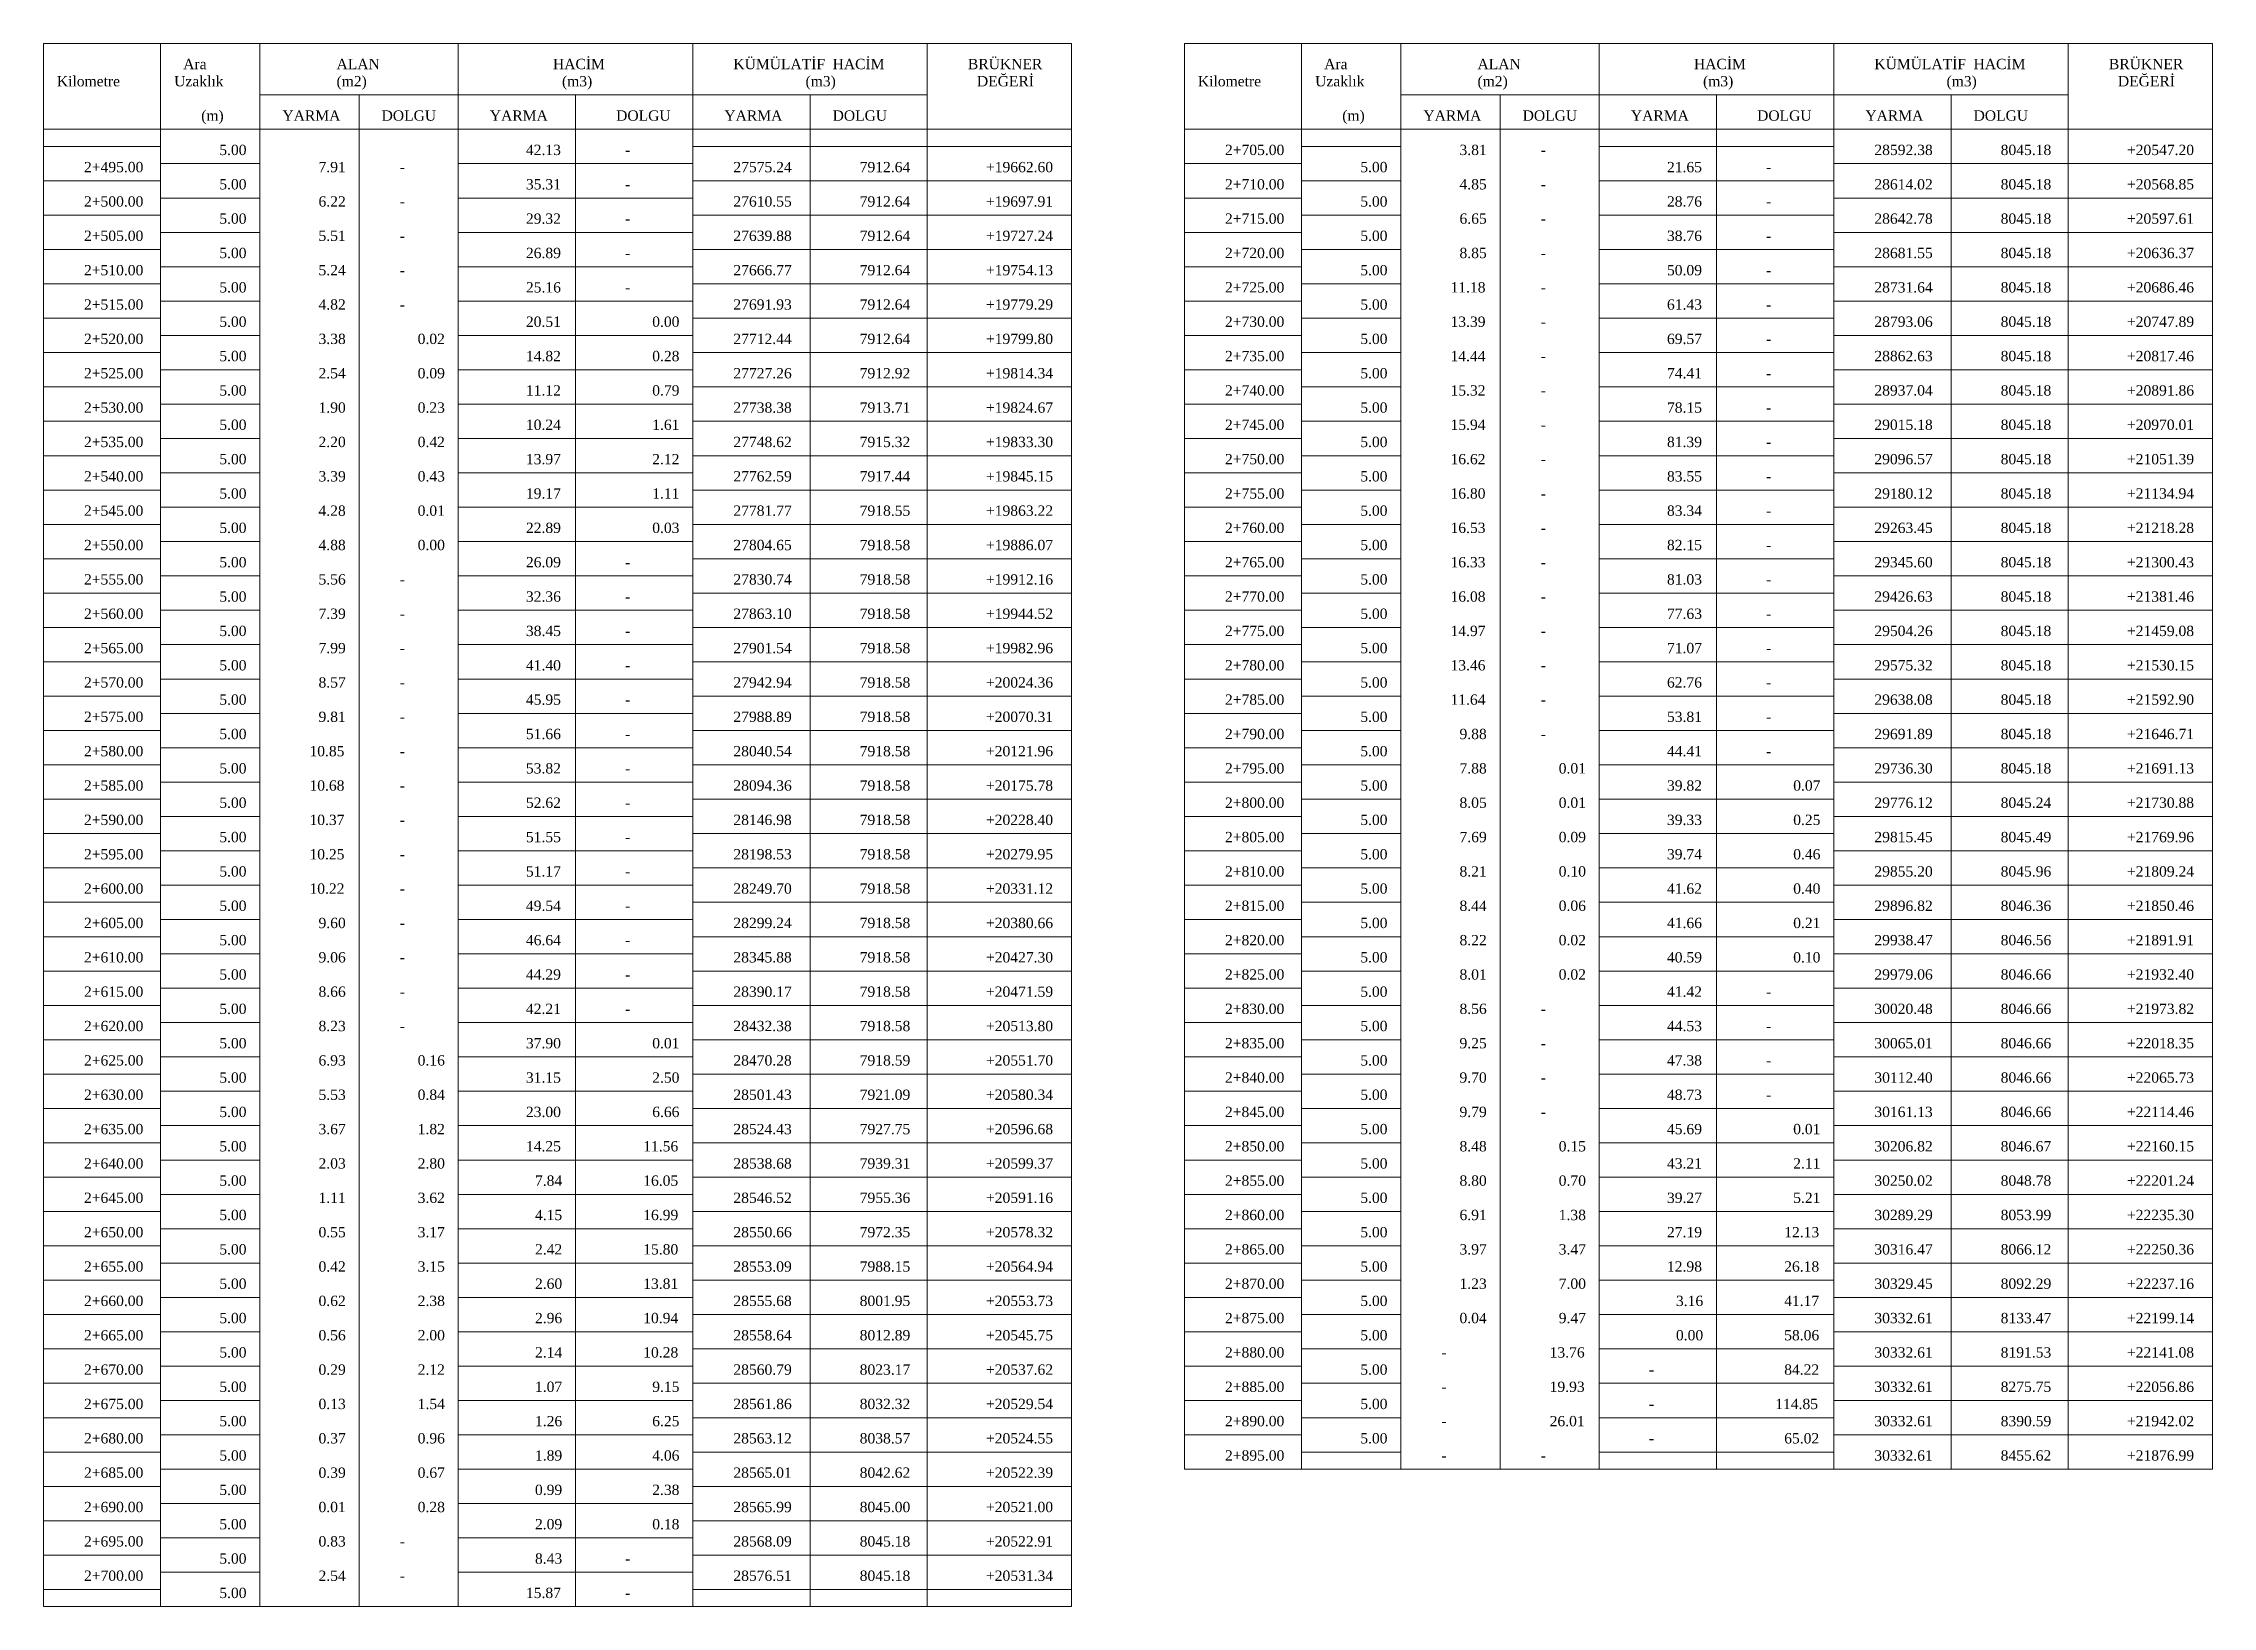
# Model space of a CAD drawing. Header units: metres. Extents: x 478603 to 489313, y 4282657 to 4289463.
# Drawn here: x 488997.1 to 489312.7, y 4289018.9 to 4289246.4 of the extents above; entities that cross this region are included whole.
import ezdxf

# ---------------------------------------------------------------- set-up
doc = ezdxf.new("R2010")
doc.units = ezdxf.units.M
for name, color, linetype, lineweight in [('TB_C', 96, 'Continuous', 0), ('TB_M', 18, 'Continuous', 0), ('TB_R', 1, 'Continuous', 0)]:
    doc.layers.add(name, color=color, linetype=linetype, lineweight=lineweight)
doc.styles.get("Standard").update_dxf_attribs({"font": 'times.ttf'})

msp = doc.modelspace()

# ---------------------------------------------------------------- texts
at = {"layer": 'TB_M'}
for s, p in [('HACİM', (489071.22, 4289242.6)), ('KÜMÜLATİF', (489097.47, 4289242.6)), ('HACİM', (489111.91, 4289242.6)), ('BRÜKNER', (489131.6, 4289242.6)), ('HACİM', (489237.25, 4289242.6)), ('KÜMÜLATİF', (489263.5, 4289242.6)), ('HACİM', (489277.94, 4289242.6)), ('BRÜKNER', (489297.63, 4289242.6)), ('Kilometre', (488999.03, 4289240.1)), ('Uzaklık', (489016.1, 4289240.1)), ('Ara', (489017.41, 4289242.6)), ('ALAN', (489039.72, 4289242.6)), ('(m2)', (489039.72, 4289240.1)), ('(m3)', (489072.53, 4289240.1)), ('(m3)', (489107.97, 4289240.1)), ('DEĞERİ', (489132.91, 4289240.1)), ('Kilometre', (489165.07, 4289240.1)), ('Uzaklık', (489182.13, 4289240.1)), ('Ara', (489183.44, 4289242.6)), ('ALAN', (489205.75, 4289242.6)), ('(m2)', (489205.75, 4289240.1)), ('(m3)', (489238.57, 4289240.1)), ('(m3)', (489274, 4289240.1)), ('DEĞERİ', (489298.94, 4289240.1)), ('(m)', (489020.03, 4289235.1)), ('YARMA', (489031.85, 4289235.1)), ('DOLGU', (489046.28, 4289235.1)), ('YARMA', (489062.03, 4289235.1)), ('DOLGU', (489080.41, 4289235.1)), ('YARMA', (489096.16, 4289235.1)), ('DOLGU', (489111.91, 4289235.1)), ('(m)', (489186.07, 4289235.1)), ('YARMA', (489197.88, 4289235.1)), ('DOLGU', (489212.32, 4289235.1)), ('YARMA', (489228.07, 4289235.1)), ('DOLGU', (489246.44, 4289235.1)), ('YARMA', (489262.19, 4289235.1)), ('DOLGU', (489277.94, 4289235.1)), ('2+495.00', (489002.97, 4289227.6)), ('-', (489081.72, 4289230.1)), ('2+705.00', (489169, 4289230.1)), ('-', (489214.94, 4289230.1)), ('-', (489048.91, 4289227.6)), ('-', (489081.72, 4289225.1)), ('2+710.00', (489169, 4289225.1)), ('-', (489214.94, 4289225.1)), ('-', (489247.75, 4289227.6)), ('2+500.00', (489002.97, 4289222.6)), ('-', (489048.91, 4289222.6)), ('-', (489247.75, 4289222.6)), ('-', (489081.72, 4289220.1)), ('2+715.00', (489169, 4289220.1)), ('-', (489214.94, 4289220.1)), ('2+505.00', (489002.97, 4289217.6)), ('-', (489048.91, 4289217.6)), ('2+720.00', (489169, 4289215.1)), ('-', (489247.75, 4289217.6)), ('2+510.00', (489002.97, 4289212.6)), ('-', (489048.91, 4289212.6)), ('-', (489081.72, 4289215.1)), ('-', (489214.94, 4289215.1)), ('-', (489247.75, 4289212.6)), ('-', (489081.72, 4289210.1)), ('2+725.00', (489169, 4289210.1)), ('-', (489214.94, 4289210.1)), ('2+515.00', (489002.97, 4289207.6)), ('-', (489048.91, 4289207.6)), ('2+730.00', (489169, 4289205.1)), ('-', (489247.75, 4289207.6)), ('2+520.00', (489002.97, 4289202.6)), ('-', (489214.94, 4289205.1)), ('2+735.00', (489169, 4289200.1)), ('-', (489214.94, 4289200.1)), ('-', (489247.75, 4289202.6)), ('2+525.00', (489002.97, 4289197.6)), ('-', (489247.75, 4289197.6)), ('2+530.00', (489002.97, 4289192.6)), ('2+740.00', (489169, 4289195.1)), ('-', (489214.94, 4289195.1)), ('2+745.00', (489169, 4289190.1)), ('-', (489247.75, 4289192.6)), ('2+535.00', (489002.97, 4289187.6)), ('-', (489214.94, 4289190.1)), ('-', (489247.75, 4289187.6)), ('2+750.00', (489169, 4289185.1)), ('-', (489214.94, 4289185.1)), ('2+540.00', (489002.97, 4289182.6)), ('2+755.00', (489169, 4289180.1)), ('-', (489247.75, 4289182.6)), ('2+545.00', (489002.97, 4289177.6)), ('-', (489214.94, 4289180.1)), ('-', (489247.75, 4289177.6)), ('2+760.00', (489169, 4289175.1)), ('-', (489214.94, 4289175.1)), ('2+550.00', (489002.97, 4289172.6)), ('-', (489247.75, 4289172.6)), ('2+555.00', (489002.97, 4289167.6)), ('-', (489081.72, 4289170.1)), ('2+765.00', (489169, 4289170.1)), ('-', (489214.94, 4289170.1)), ('-', (489048.91, 4289167.6)), ('-', (489081.72, 4289165.1)), ('2+770.00', (489169, 4289165.1)), ('-', (489214.94, 4289165.1)), ('-', (489247.75, 4289167.6)), ('2+560.00', (489002.97, 4289162.6)), ('-', (489048.91, 4289162.6)), ('-', (489247.75, 4289162.6)), ('-', (489081.72, 4289160.1)), ('2+775.00', (489169, 4289160.1)), ('-', (489214.94, 4289160.1)), ('2+565.00', (489002.97, 4289157.6)), ('-', (489048.91, 4289157.6)), ('2+780.00', (489169, 4289155.1)), ('-', (489247.75, 4289157.6)), ('2+570.00', (489002.97, 4289152.6)), ('-', (489048.91, 4289152.6)), ('-', (489081.72, 4289155.1)), ('-', (489214.94, 4289155.1)), ('-', (489247.75, 4289152.6)), ('-', (489081.72, 4289150.1)), ('2+785.00', (489169, 4289150.1)), ('-', (489214.94, 4289150.1)), ('2+575.00', (489002.97, 4289147.6)), ('-', (489048.91, 4289147.6)), ('2+790.00', (489169, 4289145.1)), ('-', (489247.75, 4289147.6)), ('2+580.00', (489002.97, 4289142.6)), ('-', (489081.72, 4289145.1)), ('-', (489214.94, 4289145.1)), ('-', (489048.91, 4289142.6)), ('-', (489081.72, 4289140.1)), ('2+795.00', (489169, 4289140.1)), ('-', (489247.75, 4289142.6)), ('2+585.00', (489002.97, 4289137.6)), ('-', (489048.91, 4289137.6)), ('2+590.00', (489002.97, 4289132.6)), ('-', (489081.72, 4289135.1)), ('2+800.00', (489169, 4289135.1)), ('-', (489048.91, 4289132.6)), ('2+805.00', (489169, 4289130.1)), ('2+595.00', (489002.97, 4289127.6)), ('-', (489048.91, 4289127.6)), ('-', (489081.72, 4289130.1)), ('-', (489081.72, 4289125.1)), ('2+810.00', (489169, 4289125.1)), ('2+600.00', (489002.97, 4289122.6)), ('-', (489048.91, 4289122.6)), ('2+815.00', (489169, 4289120.1)), ('2+605.00', (489002.97, 4289117.6)), ('-', (489048.91, 4289117.6)), ('-', (489081.72, 4289120.1)), ('-', (489081.72, 4289115.1)), ('2+820.00', (489169, 4289115.1)), ('2+610.00', (489002.97, 4289112.6)), ('-', (489048.91, 4289112.6)), ('2+615.00', (489002.97, 4289107.6)), ('-', (489081.72, 4289110.1)), ('2+825.00', (489169, 4289110.1)), ('-', (489048.91, 4289107.6)), ('-', (489081.72, 4289105.1)), ('2+830.00', (489169, 4289105.1)), ('-', (489214.94, 4289105.1)), ('-', (489247.75, 4289107.6)), ('2+620.00', (489002.97, 4289102.6)), ('-', (489048.91, 4289102.6)), ('-', (489247.75, 4289102.6)), ('2+835.00', (489169, 4289100.1)), ('-', (489214.94, 4289100.1)), ('2+625.00', (489002.97, 4289097.6)), ('2+840.00', (489169, 4289095.1)), ('-', (489247.75, 4289097.6)), ('2+630.00', (489002.97, 4289092.6)), ('-', (489214.94, 4289095.1)), ('-', (489247.75, 4289092.6)), ('2+845.00', (489169, 4289090.1)), ('-', (489214.94, 4289090.1)), ('2+635.00', (489002.97, 4289087.6)), ('2+850.00', (489169, 4289085.1)), ('2+640.00', (489002.97, 4289082.6)), ('2+855.00', (489169, 4289080.1)), ('2+645.00', (489002.97, 4289077.6)), ('2+650.00', (489002.97, 4289072.6)), ('2+860.00', (489169, 4289075.1)), ('2+865.00', (489169, 4289070.1)), ('2+655.00', (489002.97, 4289067.6)), ('2+870.00', (489169, 4289065.1)), ('2+660.00', (489002.97, 4289062.6)), ('2+875.00', (489169, 4289060.1)), ('2+665.00', (489002.97, 4289057.6)), ('2+880.00', (489169, 4289055.1)), ('-', (489200.5, 4289055.1)), ('2+670.00', (489002.97, 4289052.6)), ('-', (489230.69, 4289052.6)), ('2+675.00', (489002.97, 4289047.6)), ('2+885.00', (489169, 4289050.1)), ('-', (489200.5, 4289050.1)), ('2+890.00', (489169, 4289045.1)), ('-', (489200.5, 4289045.1)), ('-', (489230.69, 4289047.6)), ('2+680.00', (489002.97, 4289042.6)), ('-', (489230.69, 4289042.6)), ('2+895.00', (489169, 4289040.1)), ('-', (489200.5, 4289040.1)), ('-', (489214.94, 4289040.1)), ('2+685.00', (489002.97, 4289037.6)), ('2+690.00', (489002.97, 4289032.6)), ('2+695.00', (489002.97, 4289027.6)), ('-', (489048.91, 4289027.6)), ('2+700.00', (489002.97, 4289022.6)), ('-', (489081.72, 4289025.1)), ('-', (489048.91, 4289022.6)), ('-', (489081.72, 4289020.1))]:
    msp.add_text(s, height=1.5, dxfattribs=at).set_placement(p)
at = {"layer": 'TB_R'}
for s, p in [('5.00', (489022.66, 4289230.1)), ('7.91', (489037.1, 4289227.6)), ('42.13', (489067.28, 4289230.1)), ('27575.24', (489097.47, 4289227.6)), ('7912.64', (489115.85, 4289227.6)), ('+19662.60', (489134.22, 4289227.6)), ('5.00', (489188.69, 4289227.6)), ('3.81', (489203.13, 4289230.1)), ('21.65', (489233.32, 4289227.6)), ('28592.38', (489263.5, 4289230.1)), ('8045.18', (489281.88, 4289230.1)), ('+20547.20', (489300.25, 4289230.1)), ('5.00', (489022.66, 4289225.1)), ('35.31', (489067.28, 4289225.1)), ('4.85', (489203.13, 4289225.1)), ('28614.02', (489263.5, 4289225.1)), ('8045.18', (489281.88, 4289225.1)), ('+20568.85', (489300.25, 4289225.1)), ('6.22', (489037.1, 4289222.6)), ('27610.55', (489097.47, 4289222.6)), ('7912.64', (489115.85, 4289222.6)), ('+19697.91', (489134.22, 4289222.6)), ('5.00', (489188.69, 4289222.6)), ('28.76', (489233.32, 4289222.6)), ('5.00', (489022.66, 4289220.1)), ('29.32', (489067.28, 4289220.1)), ('6.65', (489203.13, 4289220.1)), ('28642.78', (489263.5, 4289220.1)), ('8045.18', (489281.88, 4289220.1)), ('+20597.61', (489300.25, 4289220.1)), ('5.00', (489022.66, 4289215.1)), ('5.51', (489037.1, 4289217.6)), ('26.89', (489067.28, 4289215.1)), ('27639.88', (489097.47, 4289217.6)), ('7912.64', (489115.85, 4289217.6)), ('+19727.24', (489134.22, 4289217.6)), ('5.00', (489188.69, 4289217.6)), ('8.85', (489203.13, 4289215.1)), ('38.76', (489233.32, 4289217.6)), ('28681.55', (489263.5, 4289215.1)), ('8045.18', (489281.88, 4289215.1)), ('+20636.37', (489300.25, 4289215.1)), ('5.24', (489037.1, 4289212.6)), ('27666.77', (489097.47, 4289212.6)), ('7912.64', (489115.85, 4289212.6)), ('+19754.13', (489134.22, 4289212.6)), ('5.00', (489188.69, 4289212.6)), ('50.09', (489233.32, 4289212.6)), ('5.00', (489022.66, 4289210.1)), ('25.16', (489067.28, 4289210.1)), ('11.18', (489201.82, 4289210.1)), ('28731.64', (489263.5, 4289210.1)), ('8045.18', (489281.88, 4289210.1)), ('+20686.46', (489300.25, 4289210.1)), ('5.00', (489022.66, 4289205.1)), ('4.82', (489037.1, 4289207.6)), ('20.51', (489067.28, 4289205.1)), ('0.00', (489085.66, 4289205.1)), ('27691.93', (489097.47, 4289207.6)), ('7912.64', (489115.85, 4289207.6)), ('+19779.29', (489134.22, 4289207.6)), ('5.00', (489188.69, 4289207.6)), ('13.39', (489201.82, 4289205.1)), ('61.43', (489233.32, 4289207.6)), ('28793.06', (489263.5, 4289205.1)), ('8045.18', (489281.88, 4289205.1)), ('+20747.89', (489300.25, 4289205.1)), ('3.38', (489037.1, 4289202.6)), ('0.02', (489051.53, 4289202.6)), ('27712.44', (489097.47, 4289202.6)), ('7912.64', (489115.85, 4289202.6)), ('+19799.80', (489134.22, 4289202.6)), ('5.00', (489188.69, 4289202.6)), ('69.57', (489233.32, 4289202.6)), ('5.00', (489022.66, 4289200.1)), ('14.82', (489067.28, 4289200.1)), ('0.28', (489085.66, 4289200.1)), ('14.44', (489201.82, 4289200.1)), ('28862.63', (489263.5, 4289200.1)), ('8045.18', (489281.88, 4289200.1)), ('+20817.46', (489300.25, 4289200.1)), ('2.54', (489037.1, 4289197.6)), ('0.09', (489051.53, 4289197.6)), ('27727.26', (489097.47, 4289197.6)), ('7912.92', (489115.85, 4289197.6)), ('+19814.34', (489134.22, 4289197.6)), ('5.00', (489188.69, 4289197.6)), ('74.41', (489233.32, 4289197.6)), ('5.00', (489022.66, 4289195.1)), ('1.90', (489037.1, 4289192.6)), ('0.23', (489051.53, 4289192.6)), ('11.12', (489067.28, 4289195.1)), ('0.79', (489085.66, 4289195.1)), ('27738.38', (489097.47, 4289192.6)), ('7913.71', (489115.85, 4289192.6)), ('+19824.67', (489134.22, 4289192.6)), ('5.00', (489188.69, 4289192.6)), ('15.32', (489201.82, 4289195.1)), ('78.15', (489233.32, 4289192.6)), ('28937.04', (489263.5, 4289195.1)), ('8045.18', (489281.88, 4289195.1)), ('+20891.86', (489300.25, 4289195.1)), ('5.00', (489022.66, 4289190.1)), ('10.24', (489067.28, 4289190.1)), ('1.61', (489085.66, 4289190.1)), ('15.94', (489201.82, 4289190.1)), ('29015.18', (489263.5, 4289190.1)), ('8045.18', (489281.88, 4289190.1)), ('+20970.01', (489300.25, 4289190.1)), ('2.20', (489037.1, 4289187.6)), ('0.42', (489051.53, 4289187.6)), ('27748.62', (489097.47, 4289187.6)), ('7915.32', (489115.85, 4289187.6)), ('+19833.30', (489134.22, 4289187.6)), ('5.00', (489188.69, 4289187.6)), ('81.39', (489233.32, 4289187.6)), ('5.00', (489022.66, 4289185.1)), ('13.97', (489067.28, 4289185.1)), ('2.12', (489085.66, 4289185.1)), ('16.62', (489201.82, 4289185.1)), ('29096.57', (489263.5, 4289185.1)), ('8045.18', (489281.88, 4289185.1)), ('+21051.39', (489300.25, 4289185.1)), ('5.00', (489022.66, 4289180.1)), ('3.39', (489037.1, 4289182.6)), ('0.43', (489051.53, 4289182.6)), ('19.17', (489067.28, 4289180.1)), ('1.11', (489085.66, 4289180.1)), ('27762.59', (489097.47, 4289182.6)), ('7917.44', (489115.85, 4289182.6)), ('+19845.15', (489134.22, 4289182.6)), ('5.00', (489188.69, 4289182.6)), ('16.80', (489201.82, 4289180.1)), ('83.55', (489233.32, 4289182.6)), ('29180.12', (489263.5, 4289180.1)), ('8045.18', (489281.88, 4289180.1)), ('+21134.94', (489300.25, 4289180.1)), ('4.28', (489037.1, 4289177.6)), ('0.01', (489051.53, 4289177.6)), ('27781.77', (489097.47, 4289177.6)), ('7918.55', (489115.85, 4289177.6)), ('+19863.22', (489134.22, 4289177.6)), ('5.00', (489188.69, 4289177.6)), ('83.34', (489233.32, 4289177.6)), ('5.00', (489022.66, 4289175.1)), ('22.89', (489067.28, 4289175.1)), ('0.03', (489085.66, 4289175.1)), ('16.53', (489201.82, 4289175.1)), ('29263.45', (489263.5, 4289175.1)), ('8045.18', (489281.88, 4289175.1)), ('+21218.28', (489300.25, 4289175.1)), ('4.88', (489037.1, 4289172.6)), ('0.00', (489051.53, 4289172.6)), ('27804.65', (489097.47, 4289172.6)), ('7918.58', (489115.85, 4289172.6)), ('+19886.07', (489134.22, 4289172.6)), ('5.00', (489188.69, 4289172.6)), ('82.15', (489233.32, 4289172.6)), ('5.00', (489022.66, 4289170.1)), ('5.56', (489037.1, 4289167.6)), ('26.09', (489067.28, 4289170.1)), ('27830.74', (489097.47, 4289167.6)), ('7918.58', (489115.85, 4289167.6)), ('+19912.16', (489134.22, 4289167.6)), ('5.00', (489188.69, 4289167.6)), ('16.33', (489201.82, 4289170.1)), ('81.03', (489233.32, 4289167.6)), ('29345.60', (489263.5, 4289170.1)), ('8045.18', (489281.88, 4289170.1)), ('+21300.43', (489300.25, 4289170.1)), ('5.00', (489022.66, 4289165.1)), ('32.36', (489067.28, 4289165.1)), ('16.08', (489201.82, 4289165.1)), ('29426.63', (489263.5, 4289165.1)), ('8045.18', (489281.88, 4289165.1)), ('+21381.46', (489300.25, 4289165.1)), ('7.39', (489037.1, 4289162.6)), ('27863.10', (489097.47, 4289162.6)), ('7918.58', (489115.85, 4289162.6)), ('+19944.52', (489134.22, 4289162.6)), ('5.00', (489188.69, 4289162.6)), ('77.63', (489233.32, 4289162.6)), ('5.00', (489022.66, 4289160.1)), ('38.45', (489067.28, 4289160.1)), ('14.97', (489201.82, 4289160.1)), ('29504.26', (489263.5, 4289160.1)), ('8045.18', (489281.88, 4289160.1)), ('+21459.08', (489300.25, 4289160.1)), ('5.00', (489022.66, 4289155.1)), ('7.99', (489037.1, 4289157.6)), ('41.40', (489067.28, 4289155.1)), ('27901.54', (489097.47, 4289157.6)), ('7918.58', (489115.85, 4289157.6)), ('+19982.96', (489134.22, 4289157.6)), ('5.00', (489188.69, 4289157.6)), ('13.46', (489201.82, 4289155.1)), ('71.07', (489233.32, 4289157.6)), ('29575.32', (489263.5, 4289155.1)), ('8045.18', (489281.88, 4289155.1)), ('+21530.15', (489300.25, 4289155.1)), ('8.57', (489037.1, 4289152.6)), ('27942.94', (489097.47, 4289152.6)), ('7918.58', (489115.85, 4289152.6)), ('+20024.36', (489134.22, 4289152.6)), ('5.00', (489188.69, 4289152.6)), ('62.76', (489233.32, 4289152.6)), ('5.00', (489022.66, 4289150.1)), ('45.95', (489067.28, 4289150.1)), ('11.64', (489201.82, 4289150.1)), ('29638.08', (489263.5, 4289150.1)), ('8045.18', (489281.88, 4289150.1)), ('+21592.90', (489300.25, 4289150.1)), ('5.00', (489022.66, 4289145.1)), ('9.81', (489037.1, 4289147.6)), ('51.66', (489067.28, 4289145.1)), ('27988.89', (489097.47, 4289147.6)), ('7918.58', (489115.85, 4289147.6)), ('+20070.31', (489134.22, 4289147.6)), ('5.00', (489188.69, 4289147.6)), ('9.88', (489203.13, 4289145.1)), ('53.81', (489233.32, 4289147.6)), ('29691.89', (489263.5, 4289145.1)), ('8045.18', (489281.88, 4289145.1)), ('+21646.71', (489300.25, 4289145.1)), ('10.85', (489035.78, 4289142.6)), ('28040.54', (489097.47, 4289142.6)), ('7918.58', (489115.85, 4289142.6)), ('+20121.96', (489134.22, 4289142.6)), ('5.00', (489188.69, 4289142.6)), ('44.41', (489233.32, 4289142.6)), ('5.00', (489022.66, 4289140.1)), ('53.82', (489067.28, 4289140.1)), ('7.88', (489203.13, 4289140.1)), ('0.01', (489217.57, 4289140.1)), ('29736.30', (489263.5, 4289140.1)), ('8045.18', (489281.88, 4289140.1)), ('+21691.13', (489300.25, 4289140.1)), ('10.68', (489035.78, 4289137.6)), ('28094.36', (489097.47, 4289137.6)), ('7918.58', (489115.85, 4289137.6)), ('+20175.78', (489134.22, 4289137.6)), ('5.00', (489188.69, 4289137.6)), ('39.82', (489233.32, 4289137.6)), ('0.07', (489251.69, 4289137.6)), ('5.00', (489022.66, 4289135.1)), ('10.37', (489035.78, 4289132.6)), ('52.62', (489067.28, 4289135.1)), ('28146.98', (489097.47, 4289132.6)), ('7918.58', (489115.85, 4289132.6)), ('+20228.40', (489134.22, 4289132.6)), ('5.00', (489188.69, 4289132.6)), ('8.05', (489203.13, 4289135.1)), ('0.01', (489217.57, 4289135.1)), ('39.33', (489233.32, 4289132.6)), ('0.25', (489251.69, 4289132.6)), ('29776.12', (489263.5, 4289135.1)), ('8045.24', (489281.88, 4289135.1)), ('+21730.88', (489300.25, 4289135.1)), ('5.00', (489022.66, 4289130.1)), ('51.55', (489067.28, 4289130.1)), ('7.69', (489203.13, 4289130.1)), ('0.09', (489217.57, 4289130.1)), ('29815.45', (489263.5, 4289130.1)), ('8045.49', (489281.88, 4289130.1)), ('+21769.96', (489300.25, 4289130.1)), ('10.25', (489035.78, 4289127.6)), ('28198.53', (489097.47, 4289127.6)), ('7918.58', (489115.85, 4289127.6)), ('+20279.95', (489134.22, 4289127.6)), ('5.00', (489188.69, 4289127.6)), ('39.74', (489233.32, 4289127.6)), ('0.46', (489251.69, 4289127.6)), ('5.00', (489022.66, 4289125.1)), ('51.17', (489067.28, 4289125.1)), ('8.21', (489203.13, 4289125.1)), ('0.10', (489217.57, 4289125.1)), ('29855.20', (489263.5, 4289125.1)), ('8045.96', (489281.88, 4289125.1)), ('+21809.24', (489300.25, 4289125.1)), ('5.00', (489022.66, 4289120.1)), ('10.22', (489035.78, 4289122.6)), ('49.54', (489067.28, 4289120.1)), ('28249.70', (489097.47, 4289122.6)), ('7918.58', (489115.85, 4289122.6)), ('+20331.12', (489134.22, 4289122.6)), ('5.00', (489188.69, 4289122.6)), ('8.44', (489203.13, 4289120.1)), ('0.06', (489217.57, 4289120.1)), ('41.62', (489233.32, 4289122.6)), ('0.40', (489251.69, 4289122.6)), ('29896.82', (489263.5, 4289120.1)), ('8046.36', (489281.88, 4289120.1)), ('+21850.46', (489300.25, 4289120.1)), ('9.60', (489037.1, 4289117.6)), ('28299.24', (489097.47, 4289117.6)), ('7918.58', (489115.85, 4289117.6)), ('+20380.66', (489134.22, 4289117.6)), ('5.00', (489188.69, 4289117.6)), ('41.66', (489233.32, 4289117.6)), ('0.21', (489251.69, 4289117.6)), ('5.00', (489022.66, 4289115.1)), ('46.64', (489067.28, 4289115.1)), ('8.22', (489203.13, 4289115.1)), ('0.02', (489217.57, 4289115.1)), ('29938.47', (489263.5, 4289115.1)), ('8046.56', (489281.88, 4289115.1)), ('+21891.91', (489300.25, 4289115.1)), ('9.06', (489037.1, 4289112.6)), ('28345.88', (489097.47, 4289112.6)), ('7918.58', (489115.85, 4289112.6)), ('+20427.30', (489134.22, 4289112.6)), ('5.00', (489188.69, 4289112.6)), ('40.59', (489233.32, 4289112.6)), ('0.10', (489251.69, 4289112.6)), ('5.00', (489022.66, 4289110.1)), ('8.66', (489037.1, 4289107.6)), ('44.29', (489067.28, 4289110.1)), ('28390.17', (489097.47, 4289107.6)), ('7918.58', (489115.85, 4289107.6)), ('+20471.59', (489134.22, 4289107.6)), ('5.00', (489188.69, 4289107.6)), ('8.01', (489203.13, 4289110.1)), ('0.02', (489217.57, 4289110.1)), ('41.42', (489233.32, 4289107.6)), ('29979.06', (489263.5, 4289110.1)), ('8046.66', (489281.88, 4289110.1)), ('+21932.40', (489300.25, 4289110.1)), ('5.00', (489022.66, 4289105.1)), ('42.21', (489067.28, 4289105.1)), ('8.56', (489203.13, 4289105.1)), ('30020.48', (489263.5, 4289105.1)), ('8046.66', (489281.88, 4289105.1)), ('+21973.82', (489300.25, 4289105.1)), ('8.23', (489037.1, 4289102.6)), ('28432.38', (489097.47, 4289102.6)), ('7918.58', (489115.85, 4289102.6)), ('+20513.80', (489134.22, 4289102.6)), ('5.00', (489188.69, 4289102.6)), ('44.53', (489233.32, 4289102.6)), ('5.00', (489022.66, 4289100.1)), ('37.90', (489067.28, 4289100.1)), ('0.01', (489085.66, 4289100.1)), ('9.25', (489203.13, 4289100.1)), ('30065.01', (489263.5, 4289100.1)), ('8046.66', (489281.88, 4289100.1)), ('+22018.35', (489300.25, 4289100.1)), ('5.00', (489022.66, 4289095.1)), ('6.93', (489037.1, 4289097.6)), ('0.16', (489051.53, 4289097.6)), ('31.15', (489067.28, 4289095.1)), ('2.50', (489085.66, 4289095.1)), ('28470.28', (489097.47, 4289097.6)), ('7918.59', (489115.85, 4289097.6)), ('+20551.70', (489134.22, 4289097.6)), ('5.00', (489188.69, 4289097.6)), ('9.70', (489203.13, 4289095.1)), ('47.38', (489233.32, 4289097.6)), ('30112.40', (489263.5, 4289095.1)), ('8046.66', (489281.88, 4289095.1)), ('+22065.73', (489300.25, 4289095.1)), ('5.53', (489037.1, 4289092.6)), ('0.84', (489051.53, 4289092.6)), ('28501.43', (489097.47, 4289092.6)), ('7921.09', (489115.85, 4289092.6)), ('+20580.34', (489134.22, 4289092.6)), ('5.00', (489188.69, 4289092.6)), ('48.73', (489233.32, 4289092.6)), ('5.00', (489022.66, 4289090.1)), ('23.00', (489067.28, 4289090.1)), ('6.66', (489085.66, 4289090.1)), ('9.79', (489203.13, 4289090.1)), ('30161.13', (489263.5, 4289090.1)), ('8046.66', (489281.88, 4289090.1)), ('+22114.46', (489300.25, 4289090.1)), ('5.00', (489022.66, 4289085.1)), ('3.67', (489037.1, 4289087.6)), ('1.82', (489051.53, 4289087.6)), ('14.25', (489067.28, 4289085.1)), ('11.56', (489084.35, 4289085.1)), ('28524.43', (489097.47, 4289087.6)), ('7927.75', (489115.85, 4289087.6)), ('+20596.68', (489134.22, 4289087.6)), ('5.00', (489188.69, 4289087.6)), ('8.48', (489203.13, 4289085.1)), ('0.15', (489217.57, 4289085.1)), ('45.69', (489233.32, 4289087.6)), ('0.01', (489251.69, 4289087.6)), ('30206.82', (489263.5, 4289085.1)), ('8046.67', (489281.88, 4289085.1)), ('+22160.15', (489300.25, 4289085.1)), ('2.03', (489037.1, 4289082.6)), ('2.80', (489051.53, 4289082.6)), ('28538.68', (489097.47, 4289082.6)), ('7939.31', (489115.85, 4289082.6)), ('+20599.37', (489134.22, 4289082.6)), ('5.00', (489188.69, 4289082.6)), ('43.21', (489233.32, 4289082.6)), ('2.11', (489251.69, 4289082.6)), ('5.00', (489022.66, 4289080.1)), ('7.84', (489068.6, 4289080.1)), ('16.05', (489084.35, 4289080.1)), ('8.80', (489203.13, 4289080.1)), ('0.70', (489217.57, 4289080.1)), ('30250.02', (489263.5, 4289080.1)), ('8048.78', (489281.88, 4289080.1)), ('+22201.24', (489300.25, 4289080.1)), ('1.11', (489037.1, 4289077.6)), ('3.62', (489051.53, 4289077.6)), ('28546.52', (489097.47, 4289077.6)), ('7955.36', (489115.85, 4289077.6)), ('+20591.16', (489134.22, 4289077.6)), ('5.00', (489188.69, 4289077.6)), ('39.27', (489233.32, 4289077.6)), ('5.21', (489251.69, 4289077.6)), ('5.00', (489022.66, 4289075.1)), ('0.55', (489037.1, 4289072.6)), ('3.17', (489051.53, 4289072.6)), ('4.15', (489068.6, 4289075.1)), ('16.99', (489084.35, 4289075.1)), ('28550.66', (489097.47, 4289072.6)), ('7972.35', (489115.85, 4289072.6)), ('+20578.32', (489134.22, 4289072.6)), ('5.00', (489188.69, 4289072.6)), ('6.91', (489203.13, 4289075.1)), ('1.38', (489217.57, 4289075.1)), ('27.19', (489233.32, 4289072.6)), ('12.13', (489250.38, 4289072.6)), ('30289.29', (489263.5, 4289075.1)), ('8053.99', (489281.88, 4289075.1)), ('+22235.30', (489300.25, 4289075.1)), ('5.00', (489022.66, 4289070.1)), ('2.42', (489068.6, 4289070.1)), ('15.80', (489084.35, 4289070.1)), ('3.97', (489203.13, 4289070.1)), ('3.47', (489217.57, 4289070.1)), ('30316.47', (489263.5, 4289070.1)), ('8066.12', (489281.88, 4289070.1)), ('+22250.36', (489300.25, 4289070.1)), ('0.42', (489037.1, 4289067.6)), ('3.15', (489051.53, 4289067.6)), ('28553.09', (489097.47, 4289067.6)), ('7988.15', (489115.85, 4289067.6)), ('+20564.94', (489134.22, 4289067.6)), ('5.00', (489188.69, 4289067.6)), ('12.98', (489233.32, 4289067.6)), ('26.18', (489250.38, 4289067.6)), ('5.00', (489022.66, 4289065.1)), ('2.60', (489068.6, 4289065.1)), ('13.81', (489084.35, 4289065.1)), ('1.23', (489203.13, 4289065.1)), ('7.00', (489217.57, 4289065.1)), ('30329.45', (489263.5, 4289065.1)), ('8092.29', (489281.88, 4289065.1)), ('+22237.16', (489300.25, 4289065.1)), ('5.00', (489022.66, 4289060.1)), ('0.62', (489037.1, 4289062.6)), ('2.38', (489051.53, 4289062.6)), ('2.96', (489068.6, 4289060.1)), ('10.94', (489084.35, 4289060.1)), ('28555.68', (489097.47, 4289062.6)), ('8001.95', (489115.85, 4289062.6)), ('+20553.73', (489134.22, 4289062.6)), ('5.00', (489188.69, 4289062.6)), ('0.04', (489203.13, 4289060.1)), ('9.47', (489217.57, 4289060.1)), ('3.16', (489234.63, 4289062.6)), ('41.17', (489250.38, 4289062.6)), ('30332.61', (489263.5, 4289060.1)), ('8133.47', (489281.88, 4289060.1)), ('+22199.14', (489300.25, 4289060.1)), ('0.56', (489037.1, 4289057.6)), ('2.00', (489051.53, 4289057.6)), ('28558.64', (489097.47, 4289057.6)), ('8012.89', (489115.85, 4289057.6)), ('+20545.75', (489134.22, 4289057.6)), ('5.00', (489188.69, 4289057.6)), ('0.00', (489234.63, 4289057.6)), ('58.06', (489250.38, 4289057.6)), ('5.00', (489022.66, 4289055.1)), ('2.14', (489068.6, 4289055.1)), ('10.28', (489084.35, 4289055.1)), ('13.76', (489216.25, 4289055.1)), ('30332.61', (489263.5, 4289055.1)), ('8191.53', (489281.88, 4289055.1)), ('+22141.08', (489300.25, 4289055.1)), ('0.29', (489037.1, 4289052.6)), ('2.12', (489051.53, 4289052.6)), ('28560.79', (489097.47, 4289052.6)), ('8023.17', (489115.85, 4289052.6)), ('+20537.62', (489134.22, 4289052.6)), ('5.00', (489188.69, 4289052.6)), ('84.22', (489250.38, 4289052.6)), ('5.00', (489022.66, 4289050.1)), ('0.13', (489037.1, 4289047.6)), ('1.54', (489051.53, 4289047.6)), ('1.07', (489068.6, 4289050.1)), ('9.15', (489085.66, 4289050.1)), ('28561.86', (489097.47, 4289047.6)), ('8032.32', (489115.85, 4289047.6)), ('+20529.54', (489134.22, 4289047.6)), ('5.00', (489188.69, 4289047.6)), ('19.93', (489216.25, 4289050.1)), ('114.85', (489249.07, 4289047.6)), ('30332.61', (489263.5, 4289050.1)), ('8275.75', (489281.88, 4289050.1)), ('+22056.86', (489300.25, 4289050.1)), ('5.00', (489022.66, 4289045.1)), ('1.26', (489068.6, 4289045.1)), ('6.25', (489085.66, 4289045.1)), ('26.01', (489216.25, 4289045.1)), ('30332.61', (489263.5, 4289045.1)), ('8390.59', (489281.88, 4289045.1)), ('+21942.02', (489300.25, 4289045.1)), ('0.37', (489037.1, 4289042.6)), ('0.96', (489051.53, 4289042.6)), ('28563.12', (489097.47, 4289042.6)), ('8038.57', (489115.85, 4289042.6)), ('+20524.55', (489134.22, 4289042.6)), ('5.00', (489188.69, 4289042.6)), ('65.02', (489250.38, 4289042.6)), ('5.00', (489022.66, 4289040.1)), ('1.89', (489068.6, 4289040.1)), ('4.06', (489085.66, 4289040.1)), ('30332.61', (489263.5, 4289040.1)), ('8455.62', (489281.88, 4289040.1)), ('+21876.99', (489300.25, 4289040.1)), ('5.00', (489022.66, 4289035.1)), ('0.39', (489037.1, 4289037.6)), ('0.67', (489051.53, 4289037.6)), ('0.99', (489068.6, 4289035.1)), ('2.38', (489085.66, 4289035.1)), ('28565.01', (489097.47, 4289037.6)), ('8042.62', (489115.85, 4289037.6)), ('+20522.39', (489134.22, 4289037.6)), ('0.01', (489037.1, 4289032.6)), ('0.28', (489051.53, 4289032.6)), ('28565.99', (489097.47, 4289032.6)), ('8045.00', (489115.85, 4289032.6)), ('+20521.00', (489134.22, 4289032.6)), ('5.00', (489022.66, 4289030.1)), ('2.09', (489068.6, 4289030.1)), ('0.18', (489085.66, 4289030.1)), ('0.83', (489037.1, 4289027.6)), ('28568.09', (489097.47, 4289027.6)), ('8045.18', (489115.85, 4289027.6)), ('+20522.91', (489134.22, 4289027.6)), ('5.00', (489022.66, 4289025.1)), ('2.54', (489037.1, 4289022.6)), ('8.43', (489068.6, 4289025.1)), ('28576.51', (489097.47, 4289022.6)), ('8045.18', (489115.85, 4289022.6)), ('+20531.34', (489134.22, 4289022.6)), ('5.00', (489022.66, 4289020.1)), ('15.87', (489067.28, 4289020.1))]:
    msp.add_text(s, height=1.5, dxfattribs=at).set_placement(p)

# ---------------------------------------------------------------- linework, layer by layer
at = {"layer": 'TB_C'}
for p, q in [((488997.07, 4289246.35), (489146.69, 4289246.35)), ((488997.07, 4289246.35), (488997.07, 4289018.85)), ((489014.13, 4289246.35), (489014.13, 4289018.85)), ((489028.57, 4289246.35), (489028.57, 4289018.85)), ((489057.44, 4289246.35), (489057.44, 4289018.85)), ((489091.57, 4289246.35), (489091.57, 4289018.85)), ((489125.69, 4289246.35), (489125.69, 4289018.85)), ((489146.69, 4289246.35), (489146.69, 4289018.85)), ((489163.1, 4289246.35), (489312.72, 4289246.35)), ((489163.1, 4289246.35), (489163.1, 4289038.85)), ((489180.16, 4289246.35), (489180.16, 4289038.85)), ((489194.6, 4289246.35), (489194.6, 4289038.85)), ((489223.47, 4289246.35), (489223.47, 4289038.85)), ((489257.6, 4289246.35), (489257.6, 4289038.85)), ((489291.72, 4289246.35), (489291.72, 4289038.85)), ((489312.72, 4289246.35), (489312.72, 4289038.85)), ((489028.57, 4289238.85), (489125.69, 4289238.85)), ((489043, 4289238.85), (489043, 4289018.85)), ((489074.5, 4289238.85), (489074.5, 4289018.85)), ((489108.63, 4289238.85), (489108.63, 4289018.85)), ((489194.6, 4289238.85), (489291.72, 4289238.85)), ((489209.03, 4289238.85), (489209.03, 4289038.85)), ((489240.53, 4289238.85), (489240.53, 4289038.85)), ((489274.66, 4289238.85), (489274.66, 4289038.85)), ((488997.07, 4289233.85), (489146.69, 4289233.85)), ((489163.1, 4289233.85), (489312.72, 4289233.85)), ((488997.07, 4289231.35), (489014.13, 4289231.35)), ((489014.13, 4289228.85), (489028.57, 4289228.85)), ((489057.44, 4289228.85), (489091.57, 4289228.85)), ((489091.57, 4289231.35), (489146.69, 4289231.35)), ((489163.1, 4289228.85), (489180.16, 4289228.85)), ((489180.16, 4289231.35), (489194.6, 4289231.35)), ((489223.47, 4289231.35), (489257.6, 4289231.35)), ((489257.6, 4289228.85), (489312.72, 4289228.85)), ((488997.07, 4289226.35), (489014.13, 4289226.35)), ((489091.57, 4289226.35), (489146.69, 4289226.35)), ((489180.16, 4289226.35), (489194.6, 4289226.35)), ((489223.47, 4289226.35), (489257.6, 4289226.35)), ((489014.13, 4289223.85), (489028.57, 4289223.85)), ((489057.44, 4289223.85), (489091.57, 4289223.85)), ((489163.1, 4289223.85), (489180.16, 4289223.85)), ((489257.6, 4289223.85), (489312.72, 4289223.85)), ((488997.07, 4289221.35), (489014.13, 4289221.35)), ((489091.57, 4289221.35), (489146.69, 4289221.35)), ((489180.16, 4289221.35), (489194.6, 4289221.35)), ((489223.47, 4289221.35), (489257.6, 4289221.35)), ((488997.07, 4289216.35), (489014.13, 4289216.35)), ((489014.13, 4289218.85), (489028.57, 4289218.85)), ((489057.44, 4289218.85), (489091.57, 4289218.85)), ((489091.57, 4289216.35), (489146.69, 4289216.35)), ((489163.1, 4289218.85), (489180.16, 4289218.85)), ((489180.16, 4289216.35), (489194.6, 4289216.35)), ((489223.47, 4289216.35), (489257.6, 4289216.35)), ((489257.6, 4289218.85), (489312.72, 4289218.85)), ((489014.13, 4289213.85), (489028.57, 4289213.85)), ((489057.44, 4289213.85), (489091.57, 4289213.85)), ((489163.1, 4289213.85), (489180.16, 4289213.85)), ((489257.6, 4289213.85), (489312.72, 4289213.85)), ((488997.07, 4289211.35), (489014.13, 4289211.35)), ((489091.57, 4289211.35), (489146.69, 4289211.35)), ((489180.16, 4289211.35), (489194.6, 4289211.35)), ((489223.47, 4289211.35), (489257.6, 4289211.35)), ((489014.13, 4289208.85), (489028.57, 4289208.85)), ((489057.44, 4289208.85), (489091.57, 4289208.85)), ((489163.1, 4289208.85), (489180.16, 4289208.85)), ((489257.6, 4289208.85), (489312.72, 4289208.85)), ((488997.07, 4289206.35), (489014.13, 4289206.35)), ((489014.13, 4289203.85), (489028.57, 4289203.85)), ((489057.44, 4289203.85), (489091.57, 4289203.85)), ((489091.57, 4289206.35), (489146.69, 4289206.35)), ((489163.1, 4289203.85), (489180.16, 4289203.85)), ((489180.16, 4289206.35), (489194.6, 4289206.35)), ((489223.47, 4289206.35), (489257.6, 4289206.35)), ((489257.6, 4289203.85), (489312.72, 4289203.85)), ((488997.07, 4289201.35), (489014.13, 4289201.35)), ((489091.57, 4289201.35), (489146.69, 4289201.35)), ((489180.16, 4289201.35), (489194.6, 4289201.35)), ((489223.47, 4289201.35), (489257.6, 4289201.35)), ((489014.13, 4289198.85), (489028.57, 4289198.85)), ((489057.44, 4289198.85), (489091.57, 4289198.85)), ((489163.1, 4289198.85), (489180.16, 4289198.85)), ((489257.6, 4289198.85), (489312.72, 4289198.85)), ((488997.07, 4289196.35), (489014.13, 4289196.35)), ((489091.57, 4289196.35), (489146.69, 4289196.35)), ((489180.16, 4289196.35), (489194.6, 4289196.35)), ((489223.47, 4289196.35), (489257.6, 4289196.35)), ((488997.07, 4289191.35), (489014.13, 4289191.35)), ((489014.13, 4289193.85), (489028.57, 4289193.85)), ((489057.44, 4289193.85), (489091.57, 4289193.85)), ((489091.57, 4289191.35), (489146.69, 4289191.35)), ((489163.1, 4289193.85), (489180.16, 4289193.85)), ((489180.16, 4289191.35), (489194.6, 4289191.35)), ((489223.47, 4289191.35), (489257.6, 4289191.35)), ((489257.6, 4289193.85), (489312.72, 4289193.85)), ((489014.13, 4289188.85), (489028.57, 4289188.85)), ((489057.44, 4289188.85), (489091.57, 4289188.85)), ((489163.1, 4289188.85), (489180.16, 4289188.85)), ((489257.6, 4289188.85), (489312.72, 4289188.85)), ((488997.07, 4289186.35), (489014.13, 4289186.35)), ((489091.57, 4289186.35), (489146.69, 4289186.35)), ((489180.16, 4289186.35), (489194.6, 4289186.35)), ((489223.47, 4289186.35), (489257.6, 4289186.35)), ((488997.07, 4289181.35), (489014.13, 4289181.35)), ((489014.13, 4289183.85), (489028.57, 4289183.85)), ((489057.44, 4289183.85), (489091.57, 4289183.85)), ((489091.57, 4289181.35), (489146.69, 4289181.35)), ((489163.1, 4289183.85), (489180.16, 4289183.85)), ((489180.16, 4289181.35), (489194.6, 4289181.35)), ((489223.47, 4289181.35), (489257.6, 4289181.35)), ((489257.6, 4289183.85), (489312.72, 4289183.85)), ((489014.13, 4289178.85), (489028.57, 4289178.85)), ((489057.44, 4289178.85), (489091.57, 4289178.85)), ((489163.1, 4289178.85), (489180.16, 4289178.85)), ((489257.6, 4289178.85), (489312.72, 4289178.85)), ((488997.07, 4289176.35), (489014.13, 4289176.35)), ((489091.57, 4289176.35), (489146.69, 4289176.35)), ((489180.16, 4289176.35), (489194.6, 4289176.35)), ((489223.47, 4289176.35), (489257.6, 4289176.35)), ((489014.13, 4289173.85), (489028.57, 4289173.85)), ((489057.44, 4289173.85), (489091.57, 4289173.85)), ((489163.1, 4289173.85), (489180.16, 4289173.85)), ((489257.6, 4289173.85), (489312.72, 4289173.85)), ((488997.07, 4289171.35), (489014.13, 4289171.35)), ((489014.13, 4289168.85), (489028.57, 4289168.85)), ((489057.44, 4289168.85), (489091.57, 4289168.85)), ((489091.57, 4289171.35), (489146.69, 4289171.35)), ((489163.1, 4289168.85), (489180.16, 4289168.85)), ((489180.16, 4289171.35), (489194.6, 4289171.35)), ((489223.47, 4289171.35), (489257.6, 4289171.35)), ((489257.6, 4289168.85), (489312.72, 4289168.85)), ((488997.07, 4289166.35), (489014.13, 4289166.35)), ((489091.57, 4289166.35), (489146.69, 4289166.35)), ((489180.16, 4289166.35), (489194.6, 4289166.35)), ((489223.47, 4289166.35), (489257.6, 4289166.35)), ((489014.13, 4289163.85), (489028.57, 4289163.85)), ((489057.44, 4289163.85), (489091.57, 4289163.85)), ((489163.1, 4289163.85), (489180.16, 4289163.85)), ((489257.6, 4289163.85), (489312.72, 4289163.85)), ((488997.07, 4289161.35), (489014.13, 4289161.35)), ((489091.57, 4289161.35), (489146.69, 4289161.35)), ((489180.16, 4289161.35), (489194.6, 4289161.35)), ((489223.47, 4289161.35), (489257.6, 4289161.35)), ((488997.07, 4289156.35), (489014.13, 4289156.35)), ((489014.13, 4289158.85), (489028.57, 4289158.85)), ((489057.44, 4289158.85), (489091.57, 4289158.85)), ((489091.57, 4289156.35), (489146.69, 4289156.35)), ((489163.1, 4289158.85), (489180.16, 4289158.85)), ((489180.16, 4289156.35), (489194.6, 4289156.35)), ((489223.47, 4289156.35), (489257.6, 4289156.35)), ((489257.6, 4289158.85), (489312.72, 4289158.85)), ((489014.13, 4289153.85), (489028.57, 4289153.85)), ((489057.44, 4289153.85), (489091.57, 4289153.85)), ((489163.1, 4289153.85), (489180.16, 4289153.85)), ((489257.6, 4289153.85), (489312.72, 4289153.85)), ((488997.07, 4289151.35), (489014.13, 4289151.35)), ((489091.57, 4289151.35), (489146.69, 4289151.35)), ((489180.16, 4289151.35), (489194.6, 4289151.35)), ((489223.47, 4289151.35), (489257.6, 4289151.35)), ((489014.13, 4289148.85), (489028.57, 4289148.85)), ((489057.44, 4289148.85), (489091.57, 4289148.85)), ((489163.1, 4289148.85), (489180.16, 4289148.85)), ((489257.6, 4289148.85), (489312.72, 4289148.85)), ((488997.07, 4289146.35), (489014.13, 4289146.35)), ((489014.13, 4289143.85), (489028.57, 4289143.85)), ((489057.44, 4289143.85), (489091.57, 4289143.85)), ((489091.57, 4289146.35), (489146.69, 4289146.35)), ((489163.1, 4289143.85), (489180.16, 4289143.85)), ((489180.16, 4289146.35), (489194.6, 4289146.35)), ((489223.47, 4289146.35), (489257.6, 4289146.35)), ((489257.6, 4289143.85), (489312.72, 4289143.85)), ((488997.07, 4289141.35), (489014.13, 4289141.35)), ((489091.57, 4289141.35), (489146.69, 4289141.35)), ((489180.16, 4289141.35), (489194.6, 4289141.35)), ((489223.47, 4289141.35), (489257.6, 4289141.35)), ((489014.13, 4289138.85), (489028.57, 4289138.85)), ((489057.44, 4289138.85), (489091.57, 4289138.85)), ((489163.1, 4289138.85), (489180.16, 4289138.85)), ((489257.6, 4289138.85), (489312.72, 4289138.85)), ((488997.07, 4289136.35), (489014.13, 4289136.35)), ((489091.57, 4289136.35), (489146.69, 4289136.35)), ((489180.16, 4289136.35), (489194.6, 4289136.35)), ((489223.47, 4289136.35), (489257.6, 4289136.35)), ((488997.07, 4289131.35), (489014.13, 4289131.35)), ((489014.13, 4289133.85), (489028.57, 4289133.85)), ((489057.44, 4289133.85), (489091.57, 4289133.85)), ((489091.57, 4289131.35), (489146.69, 4289131.35)), ((489163.1, 4289133.85), (489180.16, 4289133.85)), ((489180.16, 4289131.35), (489194.6, 4289131.35)), ((489223.47, 4289131.35), (489257.6, 4289131.35)), ((489257.6, 4289133.85), (489312.72, 4289133.85)), ((489014.13, 4289128.85), (489028.57, 4289128.85)), ((489057.44, 4289128.85), (489091.57, 4289128.85)), ((489163.1, 4289128.85), (489180.16, 4289128.85)), ((489257.6, 4289128.85), (489312.72, 4289128.85)), ((488997.07, 4289126.35), (489014.13, 4289126.35)), ((489091.57, 4289126.35), (489146.69, 4289126.35)), ((489180.16, 4289126.35), (489194.6, 4289126.35)), ((489223.47, 4289126.35), (489257.6, 4289126.35)), ((488997.07, 4289121.35), (489014.13, 4289121.35)), ((489014.13, 4289123.85), (489028.57, 4289123.85)), ((489057.44, 4289123.85), (489091.57, 4289123.85)), ((489091.57, 4289121.35), (489146.69, 4289121.35)), ((489163.1, 4289123.85), (489180.16, 4289123.85)), ((489180.16, 4289121.35), (489194.6, 4289121.35)), ((489223.47, 4289121.35), (489257.6, 4289121.35)), ((489257.6, 4289123.85), (489312.72, 4289123.85)), ((489014.13, 4289118.85), (489028.57, 4289118.85)), ((489057.44, 4289118.85), (489091.57, 4289118.85)), ((489163.1, 4289118.85), (489180.16, 4289118.85)), ((489257.6, 4289118.85), (489312.72, 4289118.85)), ((488997.07, 4289116.35), (489014.13, 4289116.35)), ((489091.57, 4289116.35), (489146.69, 4289116.35)), ((489180.16, 4289116.35), (489194.6, 4289116.35)), ((489223.47, 4289116.35), (489257.6, 4289116.35)), ((489014.13, 4289113.85), (489028.57, 4289113.85)), ((489057.44, 4289113.85), (489091.57, 4289113.85)), ((489163.1, 4289113.85), (489180.16, 4289113.85)), ((489257.6, 4289113.85), (489312.72, 4289113.85)), ((488997.07, 4289111.35), (489014.13, 4289111.35)), ((489014.13, 4289108.85), (489028.57, 4289108.85)), ((489057.44, 4289108.85), (489091.57, 4289108.85)), ((489091.57, 4289111.35), (489146.69, 4289111.35)), ((489163.1, 4289108.85), (489180.16, 4289108.85)), ((489180.16, 4289111.35), (489194.6, 4289111.35)), ((489223.47, 4289111.35), (489257.6, 4289111.35)), ((489257.6, 4289108.85), (489312.72, 4289108.85)), ((488997.07, 4289106.35), (489014.13, 4289106.35)), ((489091.57, 4289106.35), (489146.69, 4289106.35)), ((489180.16, 4289106.35), (489194.6, 4289106.35)), ((489223.47, 4289106.35), (489257.6, 4289106.35)), ((489014.13, 4289103.85), (489028.57, 4289103.85)), ((489057.44, 4289103.85), (489091.57, 4289103.85)), ((489163.1, 4289103.85), (489180.16, 4289103.85)), ((489257.6, 4289103.85), (489312.72, 4289103.85)), ((488997.07, 4289101.35), (489014.13, 4289101.35)), ((489091.57, 4289101.35), (489146.69, 4289101.35)), ((489180.16, 4289101.35), (489194.6, 4289101.35)), ((489223.47, 4289101.35), (489257.6, 4289101.35)), ((488997.07, 4289096.35), (489014.13, 4289096.35)), ((489014.13, 4289098.85), (489028.57, 4289098.85)), ((489057.44, 4289098.85), (489091.57, 4289098.85)), ((489091.57, 4289096.35), (489146.69, 4289096.35)), ((489163.1, 4289098.85), (489180.16, 4289098.85)), ((489180.16, 4289096.35), (489194.6, 4289096.35)), ((489223.47, 4289096.35), (489257.6, 4289096.35)), ((489257.6, 4289098.85), (489312.72, 4289098.85)), ((489014.13, 4289093.85), (489028.57, 4289093.85)), ((489057.44, 4289093.85), (489091.57, 4289093.85)), ((489163.1, 4289093.85), (489180.16, 4289093.85)), ((489257.6, 4289093.85), (489312.72, 4289093.85)), ((488997.07, 4289091.35), (489014.13, 4289091.35)), ((489091.57, 4289091.35), (489146.69, 4289091.35)), ((489180.16, 4289091.35), (489194.6, 4289091.35)), ((489223.47, 4289091.35), (489257.6, 4289091.35)), ((489014.13, 4289088.85), (489028.57, 4289088.85)), ((489057.44, 4289088.85), (489091.57, 4289088.85)), ((489163.1, 4289088.85), (489180.16, 4289088.85)), ((489257.6, 4289088.85), (489312.72, 4289088.85)), ((488997.07, 4289086.35), (489014.13, 4289086.35)), ((489014.13, 4289083.85), (489028.57, 4289083.85)), ((489057.44, 4289083.85), (489091.57, 4289083.85)), ((489091.57, 4289086.35), (489146.69, 4289086.35)), ((489163.1, 4289083.85), (489180.16, 4289083.85)), ((489180.16, 4289086.35), (489194.6, 4289086.35)), ((489223.47, 4289086.35), (489257.6, 4289086.35)), ((489257.6, 4289083.85), (489312.72, 4289083.85)), ((488997.07, 4289081.35), (489014.13, 4289081.35)), ((489091.57, 4289081.35), (489146.69, 4289081.35)), ((489180.16, 4289081.35), (489194.6, 4289081.35)), ((489223.47, 4289081.35), (489257.6, 4289081.35)), ((489014.13, 4289078.85), (489028.57, 4289078.85)), ((489057.44, 4289078.85), (489091.57, 4289078.85)), ((489163.1, 4289078.85), (489180.16, 4289078.85)), ((489257.6, 4289078.85), (489312.72, 4289078.85)), ((488997.07, 4289076.35), (489014.13, 4289076.35)), ((489091.57, 4289076.35), (489146.69, 4289076.35)), ((489180.16, 4289076.35), (489194.6, 4289076.35)), ((489223.47, 4289076.35), (489257.6, 4289076.35)), ((488997.07, 4289071.35), (489014.13, 4289071.35)), ((489014.13, 4289073.85), (489028.57, 4289073.85)), ((489057.44, 4289073.85), (489091.57, 4289073.85)), ((489091.57, 4289071.35), (489146.69, 4289071.35)), ((489163.1, 4289073.85), (489180.16, 4289073.85)), ((489180.16, 4289071.35), (489194.6, 4289071.35)), ((489223.47, 4289071.35), (489257.6, 4289071.35)), ((489257.6, 4289073.85), (489312.72, 4289073.85)), ((489014.13, 4289068.85), (489028.57, 4289068.85)), ((489057.44, 4289068.85), (489091.57, 4289068.85)), ((489163.1, 4289068.85), (489180.16, 4289068.85)), ((489257.6, 4289068.85), (489312.72, 4289068.85)), ((488997.07, 4289066.35), (489014.13, 4289066.35)), ((489091.57, 4289066.35), (489146.69, 4289066.35)), ((489180.16, 4289066.35), (489194.6, 4289066.35)), ((489223.47, 4289066.35), (489257.6, 4289066.35)), ((489014.13, 4289063.85), (489028.57, 4289063.85)), ((489057.44, 4289063.85), (489091.57, 4289063.85)), ((489163.1, 4289063.85), (489180.16, 4289063.85)), ((489257.6, 4289063.85), (489312.72, 4289063.85)), ((488997.07, 4289061.35), (489014.13, 4289061.35)), ((489014.13, 4289058.85), (489028.57, 4289058.85)), ((489057.44, 4289058.85), (489091.57, 4289058.85)), ((489091.57, 4289061.35), (489146.69, 4289061.35)), ((489163.1, 4289058.85), (489180.16, 4289058.85)), ((489180.16, 4289061.35), (489194.6, 4289061.35)), ((489223.47, 4289061.35), (489257.6, 4289061.35)), ((489257.6, 4289058.85), (489312.72, 4289058.85)), ((488997.07, 4289056.35), (489014.13, 4289056.35)), ((489091.57, 4289056.35), (489146.69, 4289056.35)), ((489180.16, 4289056.35), (489194.6, 4289056.35)), ((489223.47, 4289056.35), (489257.6, 4289056.35)), ((489014.13, 4289053.85), (489028.57, 4289053.85)), ((489057.44, 4289053.85), (489091.57, 4289053.85)), ((489163.1, 4289053.85), (489180.16, 4289053.85)), ((489257.6, 4289053.85), (489312.72, 4289053.85)), ((488997.07, 4289051.35), (489014.13, 4289051.35)), ((489014.13, 4289048.85), (489028.57, 4289048.85)), ((489057.44, 4289048.85), (489091.57, 4289048.85)), ((489091.57, 4289051.35), (489146.69, 4289051.35)), ((489163.1, 4289048.85), (489180.16, 4289048.85)), ((489180.16, 4289051.35), (489194.6, 4289051.35)), ((489223.47, 4289051.35), (489257.6, 4289051.35)), ((489257.6, 4289048.85), (489312.72, 4289048.85)), ((488997.07, 4289046.35), (489014.13, 4289046.35)), ((489091.57, 4289046.35), (489146.69, 4289046.35)), ((489180.16, 4289046.35), (489194.6, 4289046.35)), ((489223.47, 4289046.35), (489257.6, 4289046.35)), ((489014.13, 4289043.85), (489028.57, 4289043.85)), ((489057.44, 4289043.85), (489091.57, 4289043.85)), ((489163.1, 4289043.85), (489180.16, 4289043.85)), ((489257.6, 4289043.85), (489312.72, 4289043.85)), ((488997.07, 4289041.35), (489014.13, 4289041.35)), ((489091.57, 4289041.35), (489146.69, 4289041.35)), ((489180.16, 4289041.35), (489194.6, 4289041.35)), ((489223.47, 4289041.35), (489257.6, 4289041.35)), ((488997.07, 4289036.35), (489014.13, 4289036.35)), ((489014.13, 4289038.85), (489028.57, 4289038.85)), ((489057.44, 4289038.85), (489091.57, 4289038.85)), ((489091.57, 4289036.35), (489146.69, 4289036.35)), ((489163.1, 4289038.85), (489312.72, 4289038.85)), ((489014.13, 4289033.85), (489028.57, 4289033.85)), ((489057.44, 4289033.85), (489091.57, 4289033.85)), ((488997.07, 4289031.35), (489014.13, 4289031.35)), ((489091.57, 4289031.35), (489146.69, 4289031.35)), ((489014.13, 4289028.85), (489028.57, 4289028.85)), ((489057.44, 4289028.85), (489091.57, 4289028.85)), ((488997.07, 4289026.35), (489014.13, 4289026.35)), ((489014.13, 4289023.85), (489028.57, 4289023.85)), ((489057.44, 4289023.85), (489091.57, 4289023.85)), ((489091.57, 4289026.35), (489146.69, 4289026.35)), ((488997.07, 4289021.35), (489014.13, 4289021.35)), ((489091.57, 4289021.35), (489146.69, 4289021.35)), ((488997.07, 4289018.85), (489146.69, 4289018.85))]:
    msp.add_line(p, q, dxfattribs=at)

msp.set_redraw_order([(e.dxf.handle, doc.entitydb.next_handle()) for e in msp.query("TEXT MTEXT ATTDEF DIMENSION ARC_DIMENSION")])  # texts and dimensions are drawn at this point

doc.saveas('drawing.dxf')
